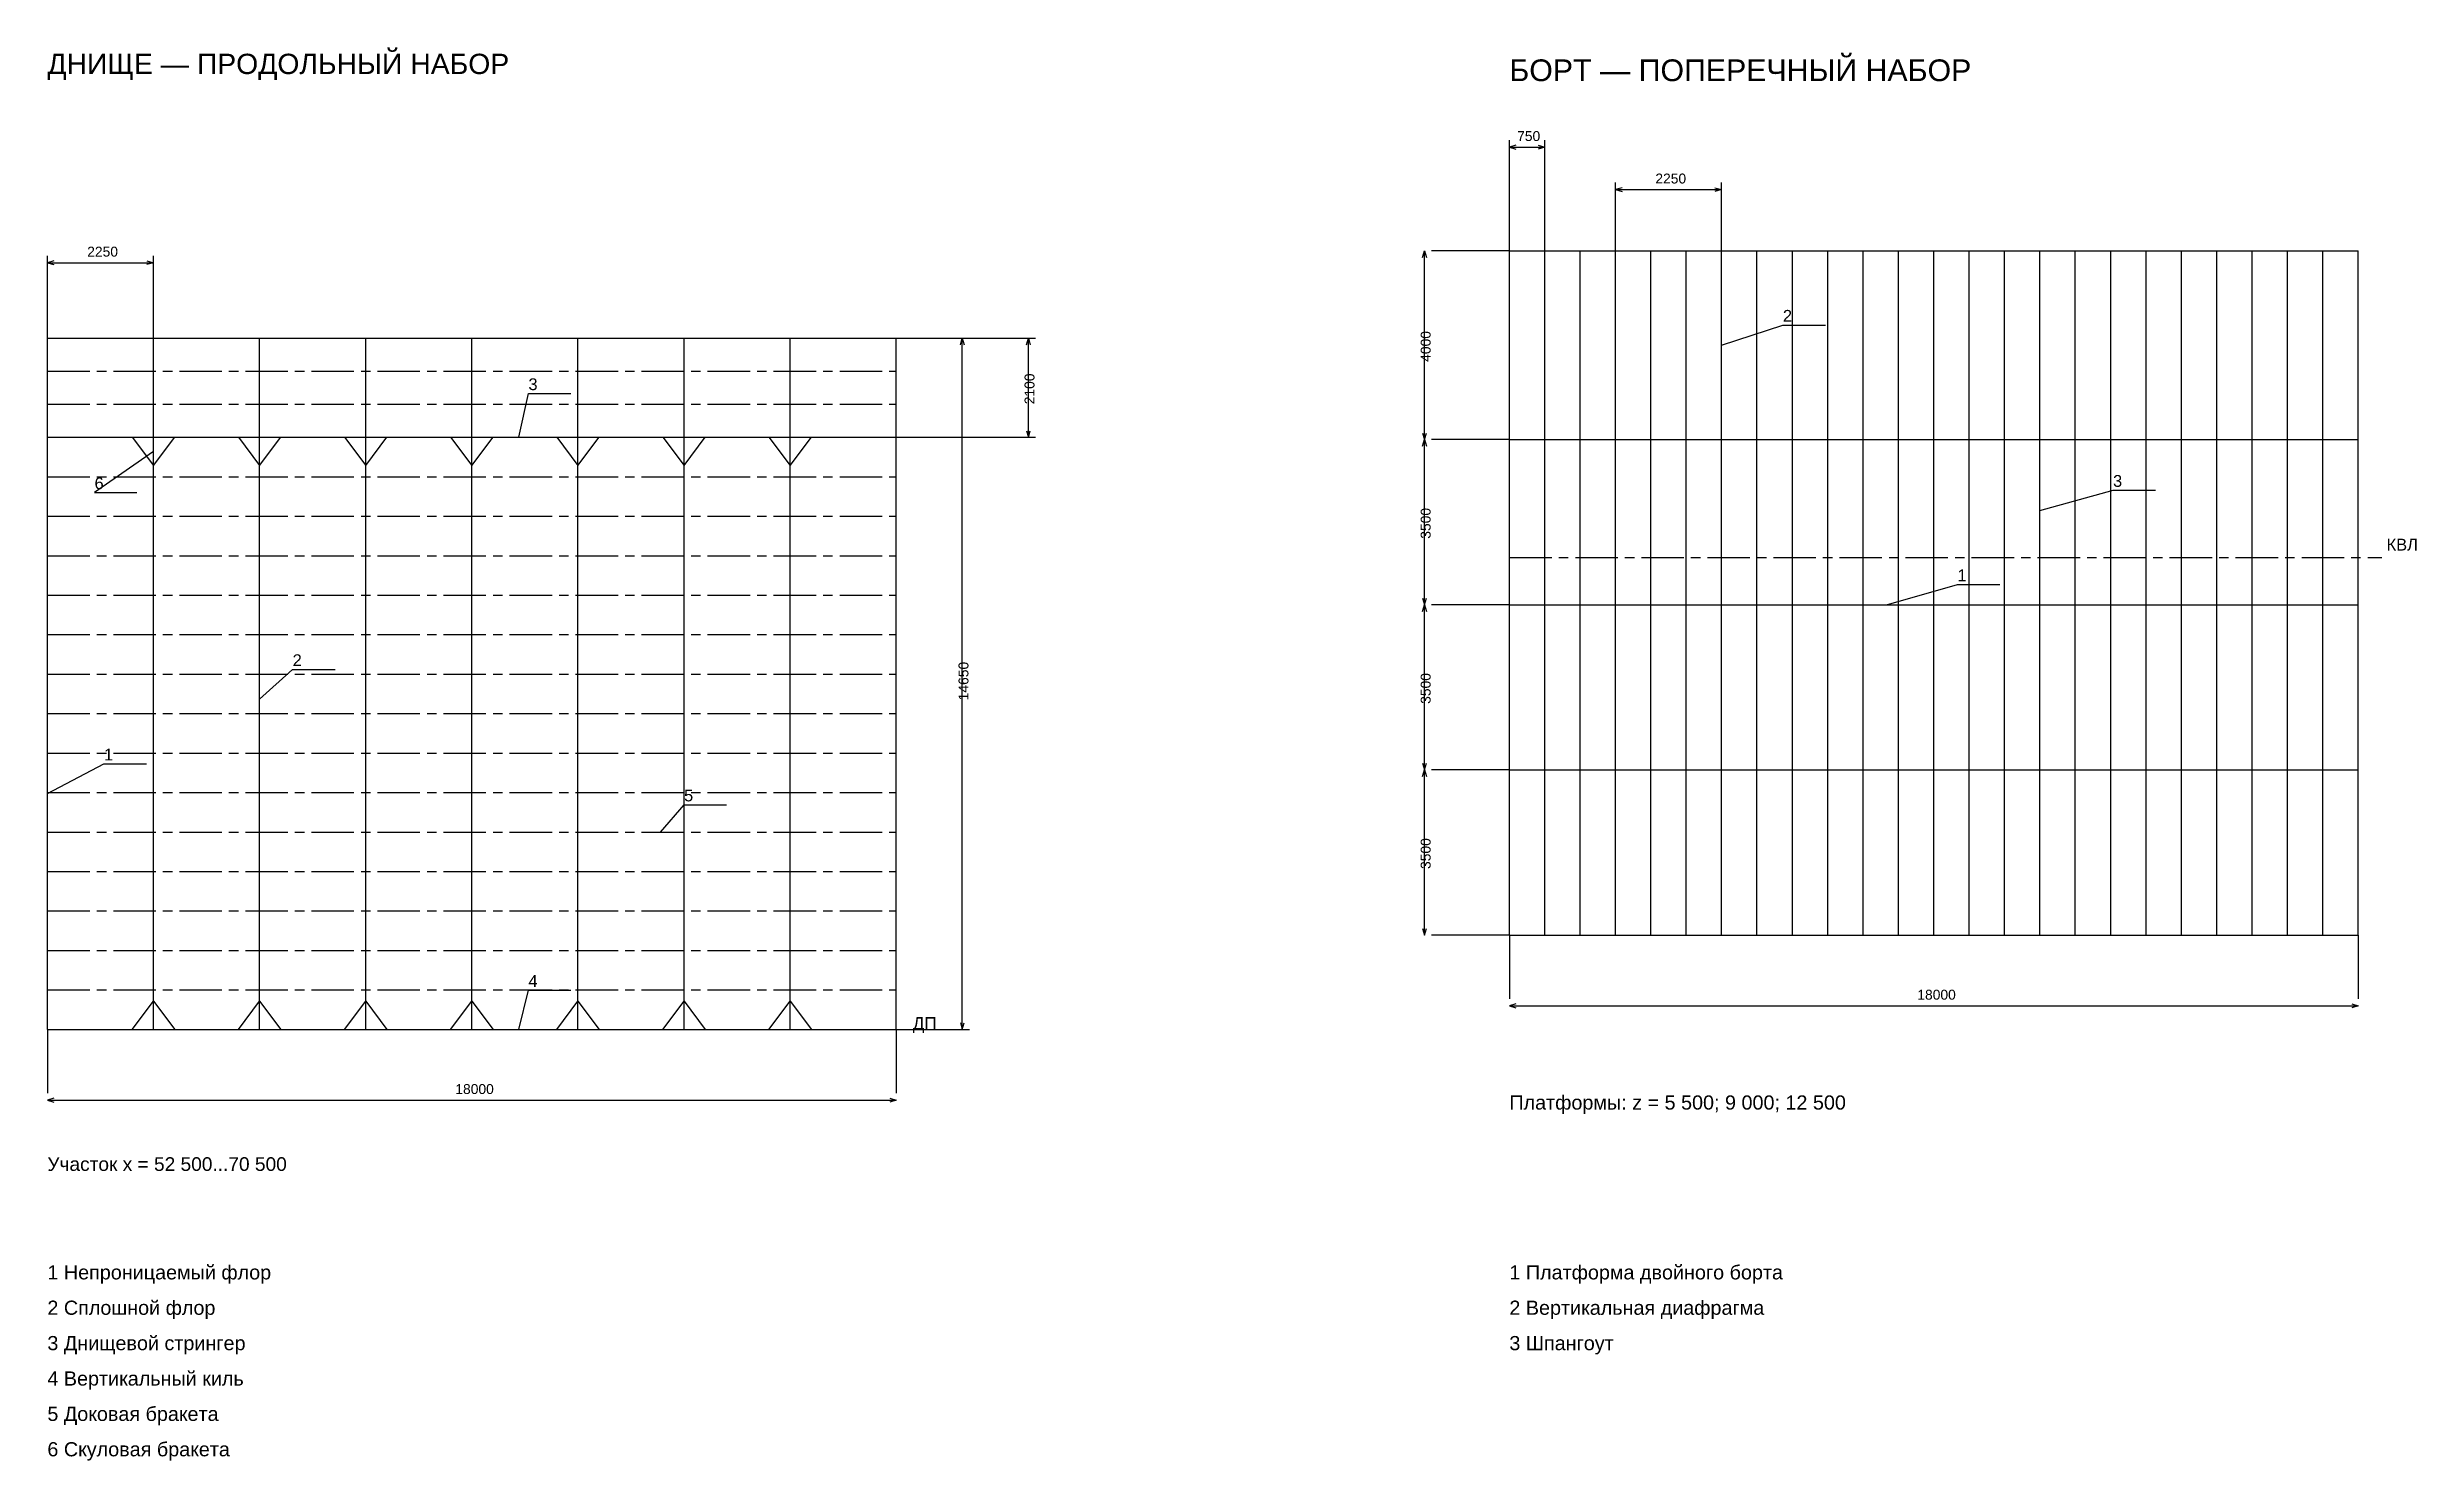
# Model space of a CAD drawing. Header units: millimetres. Extents: x -5500 to 169650, y -17240 to 192034.
# Drawn here: x 70000 to 120237, y 91860 to 121815 of the extents above; entities that cross this region are included whole.
import ezdxf

# ---------------------------------------------------------------- set-up
doc = ezdxf.new("R2010")
doc.units = ezdxf.units.MM
doc.linetypes.add('AXIS22', pattern=[1400, 900, -150, 200, -150])
for name, color, linetype in [('ARR_BOTTOM_CENTER', 30, 'AXIS22'), ('ARR_BOTTOM_DIM', 2, 'Continuous'), ('ARR_BOTTOM_HULL', 4, 'Continuous'), ('ARR_BOTTOM_MEMBER', 4, 'Continuous'), ('ARR_BOTTOM_SEAM', 7, 'Continuous'), ('ARR_BOTTOM_TEXT', 7, 'Continuous'), ('ARR_SIDE_CENTER', 30, 'AXIS22'), ('ARR_SIDE_DIM', 2, 'Continuous'), ('ARR_SIDE_HULL', 4, 'Continuous'), ('ARR_SIDE_MEMBER', 4, 'Continuous'), ('ARR_SIDE_SEAM', 7, 'Continuous'), ('ARR_SIDE_TEXT', 7, 'Continuous')]:
    doc.layers.add(name, color=color, linetype=linetype)
doc.styles.add('RU', font='arial.ttf')

msp = doc.modelspace()

# ---------------------------------------------------------------- texts
at = {"layer": 'ARR_BOTTOM_DIM', "style": 'RU'}
for s, p in [('2250', (70845, 117380)), ('18000', (78650, 99630))]:
    msp.add_text(s, height=210, dxfattribs=at).set_placement(p)
for s, p in [('2100', (90930, 114250)), ('14650', (89530, 107975))]:
    msp.add_text(s, height=210, rotation=90, dxfattribs=at).set_placement(p)
at = {"layer": 'ARR_BOTTOM_TEXT', "style": 'RU'}
for s, height, p in [('ДНИЩЕ — ПРОДОЛЬНЫЙ НАБОР', 430, (70000, 121250)), ('3', 250, (80200, 114550)), ('6', 250, (71000, 112450)), ('2', 250, (75200, 108700)), ('1', 250, (71200, 106700)), ('5', 250, (83500, 105833)), ('4', 250, (80200, 101900)), ('ДП', 260, (88350, 101000)), ('Участок x = 52 500...70 500', 290, (70000, 98000)), ('1 Непроницаемый флор', 300, (70000, 95700)), ('2 Сплошной флор', 300, (70000, 94950)), ('3 Днищевой стрингер', 300, (70000, 94200)), ('4 Вертикальный киль', 300, (70000, 93450)), ('5 Доковая бракета', 300, (70000, 92700)), ('6 Скуловая бракета', 300, (70000, 91950))]:
    msp.add_text(s, height=height, dxfattribs=at).set_placement(p)
at = {"layer": 'ARR_SIDE_DIM', "style": 'RU'}
for s, p in [('750', (101165, 119830)), ('2250', (104095, 118930)), ('18000', (109650, 101630))]:
    msp.add_text(s, height=210, dxfattribs=at).set_placement(p)
for s, p in [('4000', (99330, 115150)), ('3500', (99330, 111400)), ('3500', (99330, 107900)), ('3500', (99330, 104400))]:
    msp.add_text(s, height=210, rotation=90, dxfattribs=at).set_placement(p)
at = {"layer": 'ARR_SIDE_TEXT', "style": 'RU'}
for s, height, p in [('БОРТ — ПОПЕРЕЧНЫЙ НАБОР', 460, (101000, 121100)), ('2', 250, (106800, 116000)), ('3', 250, (113800, 112500)), ('КВЛ', 250, (119600, 111150)), ('1', 250, (110500, 110500)), ('Платформы: z = 5 500; 9 000; 12 500', 300, (101000, 99300)), ('1 Платформа двойного борта', 300, (101000, 95700)), ('2 Вертикальная диафрагма', 300, (101000, 94950)), ('3 Шпангоут', 300, (101000, 94200))]:
    msp.add_text(s, height=height, dxfattribs=at).set_placement(p)

# ---------------------------------------------------------------- linework, layer by layer
at = {"layer": 'ARR_BOTTOM_CENTER'}
for p, q in [((70000, 114950), (88000, 114950)), ((70000, 114250), (88000, 114250)), ((70000, 112713), (88000, 112713)), ((70000, 111877), (88000, 111877)), ((70000, 111040), (88000, 111040)), ((70000, 110203), (88000, 110203)), ((70000, 109367), (88000, 109367)), ((70000, 108530), (88000, 108530)), ((70000, 107693), (88000, 107693)), ((70000, 106857), (88000, 106857)), ((70000, 106020), (88000, 106020)), ((70000, 105183), (88000, 105183)), ((70000, 104347), (88000, 104347)), ((70000, 103510), (88000, 103510)), ((70000, 102673), (88000, 102673)), ((70000, 101837), (88000, 101837))]:
    msp.add_line(p, q, dxfattribs=at)
at = {"layer": 'ARR_BOTTOM_DIM'}
for p, q in [((70000, 115650), (70000, 117400)), ((70000, 117250), (72250, 117250)), ((72250, 115650), (72250, 117400)), ((88000, 115650), (89550, 115650)), ((88000, 115650), (90950, 115650)), ((89400, 101000), (89400, 115650)), ((90800, 113550), (90800, 115650)), ((88000, 113550), (90950, 113550)), ((70000, 101000), (70000, 99650)), ((88000, 101000), (88000, 99650)), ((88000, 101000), (89550, 101000)), ((70000, 99500), (88000, 99500))]:
    msp.add_line(p, q, dxfattribs=at)
for points in [[(70140, 117290), (70000, 117250), (70140, 117210)], [(72110, 117290), (72250, 117250), (72110, 117210)], [(89360, 115510), (89400, 115650), (89440, 115510)], [(90760, 115510), (90800, 115650), (90840, 115510)], [(90760, 113690), (90800, 113550), (90840, 113690)], [(89360, 101140), (89400, 101000), (89440, 101140)], [(70140, 99540), (70000, 99500), (70140, 99460)], [(87860, 99540), (88000, 99500), (87860, 99460)]]:
    msp.add_lwpolyline(points, dxfattribs=at)
at = {"layer": 'ARR_BOTTOM_HULL'}
for p, q in [((70000, 115650), (88000, 115650)), ((70000, 113550), (88000, 113550)), ((70000, 101000), (88000, 101000))]:
    msp.add_line(p, q, dxfattribs=at)
at = {"layer": 'ARR_BOTTOM_MEMBER'}
for p, q in [((70000, 101000), (70000, 115650)), ((72250, 101000), (72250, 115650)), ((74500, 101000), (74500, 115650)), ((76750, 101000), (76750, 115650)), ((79000, 101000), (79000, 115650)), ((81250, 101000), (81250, 115650)), ((83500, 101000), (83500, 115650)), ((85750, 101000), (85750, 115650)), ((88000, 101000), (88000, 115650))]:
    msp.add_line(p, q, dxfattribs=at)
for points in [[(71800, 113550), (72250, 112950), (72700, 113550)], [(74050, 113550), (74500, 112950), (74950, 113550)], [(76300, 113550), (76750, 112950), (77200, 113550)], [(78550, 113550), (79000, 112950), (79450, 113550)], [(80800, 113550), (81250, 112950), (81700, 113550)], [(83050, 113550), (83500, 112950), (83950, 113550)], [(85300, 113550), (85750, 112950), (86200, 113550)], [(71800, 101000), (72250, 101600), (72700, 101000)], [(74050, 101000), (74500, 101600), (74950, 101000)], [(76300, 101000), (76750, 101600), (77200, 101000)], [(78550, 101000), (79000, 101600), (79450, 101000)], [(80800, 101000), (81250, 101600), (81700, 101000)], [(83050, 101000), (83500, 101600), (83950, 101000)], [(85300, 101000), (85750, 101600), (86200, 101000)]]:
    msp.add_lwpolyline(points, dxfattribs=at)
at = {"layer": 'ARR_BOTTOM_SEAM'}
for p, q in [((70000, 101000), (70000, 115650)), ((88000, 101000), (88000, 115650))]:
    msp.add_line(p, q, dxfattribs=at)
for points in [[(80000, 113550), (80200, 114480), (81100, 114480)], [(72250, 113250), (71000, 112380), (71900, 112380)], [(74500, 108000), (75200, 108630), (76100, 108630)], [(70000, 106000), (71200, 106630), (72100, 106630)], [(83000, 105183), (83500, 105763), (84400, 105763)], [(80000, 101000), (80200, 101830), (81100, 101830)]]:
    msp.add_lwpolyline(points, dxfattribs=at)
at = {"layer": 'ARR_SIDE_CENTER'}
msp.add_line((101000, 111000), (119500, 111000), dxfattribs=at)
at = {"layer": 'ARR_SIDE_DIM'}
for p, q in [((101000, 117500), (101000, 119850)), ((101000, 119700), (101750, 119700)), ((101750, 117500), (101750, 119850)), ((103250, 117500), (103250, 118950)), ((103250, 118800), (105500, 118800)), ((105500, 117500), (105500, 118950)), ((99200, 113500), (99200, 117500)), ((101000, 117500), (99350, 117500)), ((99200, 110000), (99200, 113500)), ((101000, 113500), (99350, 113500)), ((101000, 113500), (99350, 113500)), ((99200, 106500), (99200, 110000)), ((101000, 110000), (99350, 110000)), ((101000, 110000), (99350, 110000)), ((99200, 103000), (99200, 106500)), ((101000, 106500), (99350, 106500)), ((101000, 106500), (99350, 106500)), ((101000, 103000), (99350, 103000)), ((101000, 103000), (101000, 101650)), ((119000, 103000), (119000, 101650)), ((101000, 101500), (119000, 101500))]:
    msp.add_line(p, q, dxfattribs=at)
for points in [[(101140, 119740), (101000, 119700), (101140, 119660)], [(101610, 119740), (101750, 119700), (101610, 119660)], [(103390, 118840), (103250, 118800), (103390, 118760)], [(105360, 118840), (105500, 118800), (105360, 118760)], [(99160, 117360), (99200, 117500), (99240, 117360)], [(99160, 113640), (99200, 113500), (99240, 113640)], [(99160, 113360), (99200, 113500), (99240, 113360)], [(99160, 110140), (99200, 110000), (99240, 110140)], [(99160, 109860), (99200, 110000), (99240, 109860)], [(99160, 106640), (99200, 106500), (99240, 106640)], [(99160, 106360), (99200, 106500), (99240, 106360)], [(99160, 103140), (99200, 103000), (99240, 103140)], [(101140, 101540), (101000, 101500), (101140, 101460)], [(118860, 101540), (119000, 101500), (118860, 101460)]]:
    msp.add_lwpolyline(points, dxfattribs=at)
at = {"layer": 'ARR_SIDE_HULL'}
for p, q in [((101000, 117500), (119000, 117500)), ((101000, 103000), (101000, 117500)), ((103250, 103000), (103250, 117500)), ((105500, 103000), (105500, 117500)), ((107750, 103000), (107750, 117500)), ((110000, 103000), (110000, 117500)), ((112250, 103000), (112250, 117500)), ((114500, 103000), (114500, 117500)), ((116750, 103000), (116750, 117500)), ((119000, 103000), (119000, 117500)), ((101000, 113500), (119000, 113500)), ((101000, 110000), (119000, 110000)), ((101000, 106500), (119000, 106500)), ((101000, 103000), (119000, 103000))]:
    msp.add_line(p, q, dxfattribs=at)
at = {"layer": 'ARR_SIDE_MEMBER'}
for p, q in [((101750, 103000), (101750, 117500)), ((102500, 103000), (102500, 117500)), ((104000, 103000), (104000, 117500)), ((104750, 103000), (104750, 117500)), ((106250, 103000), (106250, 117500)), ((107000, 103000), (107000, 117500)), ((108500, 103000), (108500, 117500)), ((109250, 103000), (109250, 117500)), ((110750, 103000), (110750, 117500)), ((111500, 103000), (111500, 117500)), ((113000, 103000), (113000, 117500)), ((113750, 103000), (113750, 117500)), ((115250, 103000), (115250, 117500)), ((116000, 103000), (116000, 117500)), ((117500, 103000), (117500, 117500)), ((118250, 103000), (118250, 117500))]:
    msp.add_line(p, q, dxfattribs=at)
at = {"layer": 'ARR_SIDE_SEAM'}
for points in [[(105500, 115500), (106800, 115930), (107700, 115930)], [(112250, 112000), (113800, 112430), (114700, 112430)], [(109000, 110000), (110500, 110430), (111400, 110430)]]:
    msp.add_lwpolyline(points, dxfattribs=at)

msp.set_redraw_order([(e.dxf.handle, doc.entitydb.next_handle()) for e in msp.query("TEXT MTEXT ATTDEF DIMENSION ARC_DIMENSION")])  # texts and dimensions are drawn at this point

doc.saveas('drawing.dxf')
